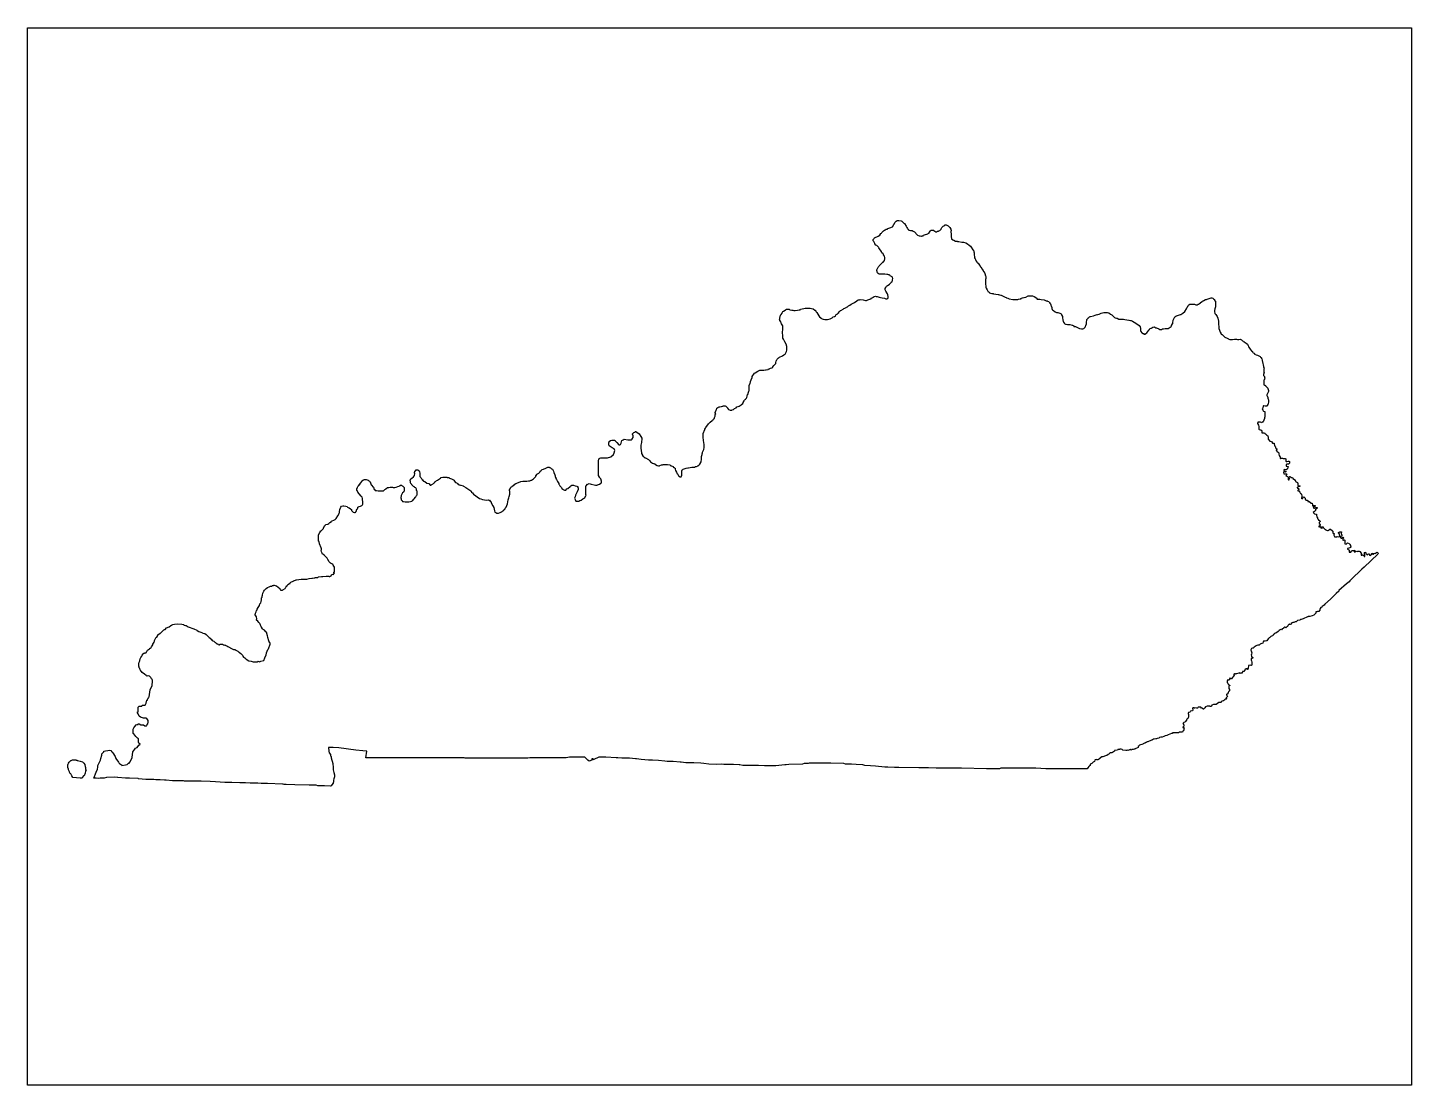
# Model space of a CAD drawing. Extents: x 0.1 to 10.9, y 0.1 to 8.4.
import ezdxf

# ---------------------------------------------------------------- set-up
doc = ezdxf.new("R2010")
doc.units = 0
doc.header["$MEASUREMENT"] = 0
doc.layers.add('STATE', color=7, linetype='CONTINUOUS')

# ---------------------------------------------------------------- blocks, each defined once
blk = doc.blocks.new('BLOCK_2')
at = {"layer": 'STATE'}
blk.add_lwpolyline([(0.093, 0.099), (0.093, 8.373), (10.92, 8.373), (10.92, 0.099), (0.093, 0.099)], dxfattribs=at)
at = {"layer": 'STATE', "color": 2}
for points in [[(5.42, 5.273), (5.427, 5.28), (5.433, 5.286), (5.45, 5.3), (5.453, 5.303), (5.457, 5.306), (5.463, 5.316), (5.467, 5.316), (5.467, 5.32), (5.467, 5.323), (5.473, 5.333), (5.473, 5.343), (5.473, 5.346), (5.477, 5.353), (5.473, 5.36), (5.473, 5.363), (5.48, 5.38), (5.483, 5.386), (5.487, 5.396), (5.493, 5.403), (5.503, 5.406), (5.51, 5.406), (5.523, 5.41), (5.53, 5.413), (5.533, 5.413), (5.537, 5.416), (5.55, 5.416), (5.557, 5.413), (5.56, 5.41), (5.57, 5.4), (5.57, 5.396), (5.577, 5.386), (5.59, 5.38), (5.6, 5.38), (5.603, 5.38), (5.607, 5.383), (5.617, 5.386), (5.623, 5.393), (5.637, 5.4), (5.643, 5.406), (5.653, 5.41), (5.66, 5.413), (5.677, 5.423), (5.68, 5.426), (5.69, 5.433), (5.69, 5.436), (5.693, 5.436), (5.693, 5.44), (5.7, 5.453), (5.703, 5.46), (5.71, 5.466), (5.713, 5.466), (5.713, 5.47), (5.717, 5.476), (5.72, 5.48), (5.723, 5.49), (5.727, 5.503), (5.73, 5.506), (5.73, 5.513), (5.737, 5.53), (5.74, 5.536), (5.74, 5.543), (5.74, 5.546), (5.74, 5.563), (5.74, 5.57), (5.74, 5.573), (5.747, 5.593), (5.747, 5.596), (5.75, 5.6), (5.75, 5.606), (5.76, 5.63), (5.763, 5.63), (5.763, 5.636), (5.763, 5.64), (5.763, 5.643), (5.78, 5.67), (5.787, 5.673), (5.807, 5.686), (5.823, 5.693), (5.84, 5.693), (5.853, 5.693), (5.867, 5.696), (5.873, 5.696), (5.887, 5.7), (5.89, 5.703), (5.893, 5.703), (5.897, 5.703), (5.9, 5.706), (5.907, 5.71), (5.917, 5.713), (5.923, 5.716), (5.923, 5.72), (5.933, 5.73), (5.947, 5.746), (5.947, 5.75), (5.947, 5.753), (5.95, 5.763), (5.95, 5.766), (5.953, 5.77), (5.957, 5.78), (5.96, 5.783), (5.963, 5.786), (5.967, 5.79), (5.97, 5.79), (5.973, 5.793), (5.977, 5.796), (6, 5.806), (6.01, 5.813), (6.02, 5.82), (6.023, 5.823), (6.03, 5.84), (6.033, 5.85), (6.033, 5.866), (6.033, 5.876), (6.033, 5.88), (6.027, 5.896), (6.017, 5.916), (6.01, 5.93), (6.007, 5.936), (6.003, 5.943), (6.003, 5.95), (6.003, 5.956), (6, 5.993), (6.003, 6.01), (6.003, 6.016), (6.003, 6.023), (6.003, 6.04), (5.993, 6.056), (5.983, 6.076), (5.98, 6.076), (5.98, 6.083), (5.977, 6.09), (5.98, 6.096), (5.98, 6.1), (5.983, 6.123), (5.99, 6.13), (5.997, 6.14), (5.997, 6.143), (6.003, 6.153), (6.007, 6.156), (6.02, 6.163), (6.023, 6.166), (6.03, 6.17), (6.04, 6.17), (6.05, 6.17), (6.053, 6.17), (6.057, 6.166), (6.06, 6.166), (6.073, 6.163), (6.08, 6.163), (6.087, 6.16), (6.09, 6.16), (6.093, 6.16), (6.097, 6.16), (6.1, 6.16), (6.117, 6.163), (6.13, 6.166), (6.137, 6.166), (6.14, 6.17), (6.143, 6.17), (6.177, 6.18), (6.19, 6.18), (6.2, 6.18), (6.217, 6.18), (6.227, 6.176), (6.24, 6.173), (6.253, 6.163), (6.257, 6.163), (6.26, 6.153), (6.267, 6.146), (6.283, 6.12), (6.29, 6.11), (6.3, 6.103), (6.3, 6.1), (6.31, 6.096), (6.317, 6.093), (6.33, 6.09), (6.333, 6.09), (6.343, 6.09), (6.347, 6.09), (6.353, 6.09), (6.373, 6.096), (6.387, 6.103), (6.397, 6.11), (6.407, 6.113), (6.413, 6.12), (6.42, 6.13), (6.427, 6.133), (6.43, 6.136), (6.44, 6.146), (6.443, 6.153), (6.447, 6.156), (6.453, 6.16), (6.457, 6.16), (6.473, 6.17), (6.48, 6.176), (6.487, 6.18), (6.497, 6.183), (6.5, 6.186), (6.507, 6.19), (6.517, 6.196), (6.527, 6.203), (6.537, 6.21), (6.547, 6.216), (6.563, 6.223), (6.58, 6.236), (6.583, 6.24), (6.587, 6.24), (6.59, 6.243), (6.593, 6.243), (6.597, 6.243), (6.603, 6.243), (6.607, 6.246), (6.63, 6.243), (6.65, 6.24), (6.657, 6.24), (6.667, 6.243), (6.69, 6.253), (6.693, 6.253), (6.693, 6.256), (6.7, 6.26), (6.707, 6.263), (6.71, 6.266), (6.717, 6.27), (6.72, 6.27), (6.727, 6.273), (6.733, 6.27), (6.74, 6.27), (6.757, 6.266), (6.767, 6.263), (6.78, 6.26), (6.797, 6.256), (6.807, 6.253), (6.813, 6.253), (6.817, 6.253), (6.823, 6.256), (6.827, 6.256), (6.827, 6.26), (6.827, 6.263), (6.827, 6.266), (6.827, 6.27), (6.823, 6.283), (6.82, 6.29), (6.807, 6.313), (6.803, 6.323), (6.803, 6.333), (6.807, 6.34), (6.81, 6.346), (6.813, 6.35), (6.82, 6.356), (6.823, 6.356), (6.827, 6.36), (6.837, 6.366), (6.85, 6.38), (6.853, 6.383), (6.853, 6.386), (6.857, 6.386), (6.857, 6.39), (6.86, 6.396), (6.86, 6.4), (6.863, 6.41), (6.86, 6.416), (6.86, 6.42), (6.857, 6.423), (6.843, 6.433), (6.84, 6.436), (6.833, 6.44), (6.83, 6.44), (6.823, 6.443), (6.817, 6.443), (6.8, 6.446), (6.763, 6.446), (6.76, 6.446), (6.757, 6.446), (6.753, 6.446), (6.75, 6.45), (6.747, 6.45), (6.743, 6.456), (6.74, 6.463), (6.74, 6.466), (6.737, 6.473), (6.737, 6.476), (6.737, 6.48), (6.74, 6.483), (6.747, 6.5), (6.753, 6.506), (6.757, 6.51), (6.767, 6.52), (6.77, 6.523), (6.777, 6.53), (6.783, 6.536), (6.787, 6.54), (6.793, 6.546), (6.797, 6.55), (6.797, 6.553), (6.8, 6.566), (6.8, 6.573), (6.8, 6.576), (6.797, 6.586), (6.79, 6.596), (6.79, 6.6), (6.787, 6.603), (6.777, 6.613), (6.773, 6.62), (6.773, 6.623), (6.763, 6.636), (6.753, 6.65), (6.75, 6.656), (6.747, 6.66), (6.737, 6.67), (6.73, 6.673), (6.723, 6.683), (6.723, 6.686), (6.72, 6.69), (6.713, 6.7), (6.71, 6.706), (6.71, 6.71), (6.71, 6.713), (6.71, 6.716), (6.717, 6.723), (6.72, 6.73), (6.747, 6.743), (6.76, 6.75), (6.77, 6.763), (6.773, 6.766), (6.777, 6.77), (6.78, 6.773), (6.787, 6.78), (6.79, 6.783), (6.797, 6.79), (6.803, 6.793), (6.81, 6.796), (6.82, 6.796), (6.82, 6.8), (6.823, 6.803), (6.847, 6.81), (6.853, 6.813), (6.86, 6.816), (6.88, 6.853), (6.89, 6.86), (6.897, 6.866), (6.9, 6.866), (6.91, 6.866), (6.927, 6.863), (6.933, 6.86), (6.937, 6.856), (6.943, 6.85), (6.95, 6.843), (6.953, 6.84), (6.967, 6.82), (6.973, 6.81), (6.977, 6.803), (6.98, 6.796), (6.983, 6.796), (6.983, 6.793), (6.99, 6.79), (7, 6.786), (7.013, 6.786), (7.023, 6.78), (7.033, 6.776), (7.053, 6.753), (7.057, 6.75), (7.07, 6.746), (7.073, 6.746), (7.077, 6.746), (7.087, 6.743), (7.09, 6.743), (7.09, 6.746), (7.093, 6.746), (7.097, 6.746), (7.1, 6.746), (7.103, 6.75), (7.11, 6.753), (7.137, 6.76), (7.14, 6.763), (7.147, 6.766), (7.147, 6.77), (7.157, 6.783), (7.16, 6.786), (7.163, 6.79), (7.173, 6.79), (7.177, 6.79), (7.18, 6.79), (7.183, 6.786), (7.2, 6.776), (7.203, 6.776), (7.207, 6.776), (7.21, 6.78), (7.22, 6.78), (7.223, 6.783), (7.23, 6.786), (7.233, 6.79), (7.237, 6.793), (7.24, 6.796), (7.24, 6.8), (7.247, 6.81), (7.25, 6.813), (7.257, 6.82), (7.263, 6.823), (7.27, 6.826), (7.27, 6.83), (7.28, 6.83), (7.29, 6.826), (7.297, 6.823), (7.303, 6.816), (7.31, 6.81), (7.317, 6.796), (7.32, 6.783), (7.317, 6.78), (7.317, 6.77), (7.32, 6.766), (7.32, 6.756), (7.32, 6.746), (7.32, 6.736), (7.323, 6.723), (7.323, 6.72), (7.327, 6.72), (7.327, 6.716), (7.33, 6.713), (7.333, 6.713), (7.337, 6.71), (7.34, 6.71), (7.353, 6.703), (7.36, 6.703), (7.363, 6.703), (7.367, 6.703), (7.37, 6.7), (7.38, 6.7), (7.403, 6.696), (7.413, 6.696), (7.417, 6.696), (7.433, 6.69), (7.447, 6.683), (7.46, 6.673), (7.47, 6.663), (7.477, 6.656), (7.49, 6.636), (7.493, 6.633), (7.497, 6.62), (7.5, 6.613), (7.5, 6.61), (7.5, 6.603), (7.5, 6.6), (7.5, 6.596), (7.503, 6.58), (7.503, 6.573), (7.507, 6.566), (7.51, 6.56), (7.513, 6.553), (7.513, 6.55), (7.517, 6.546), (7.52, 6.54), (7.523, 6.536), (7.523, 6.533), (7.53, 6.53), (7.54, 6.516), (7.547, 6.51), (7.547, 6.506), (7.55, 6.503), (7.553, 6.5), (7.56, 6.486), (7.57, 6.473), (7.573, 6.466), (7.577, 6.463), (7.583, 6.45), (7.587, 6.433), (7.59, 6.426), (7.59, 6.416), (7.59, 6.413), (7.59, 6.41), (7.587, 6.403), (7.587, 6.39), (7.587, 6.386), (7.587, 6.383), (7.587, 6.373), (7.587, 6.37), (7.587, 6.363), (7.59, 6.353), (7.59, 6.346), (7.59, 6.343), (7.593, 6.336), (7.6, 6.323), (7.603, 6.316), (7.607, 6.313), (7.607, 6.31), (7.617, 6.303), (7.62, 6.3), (7.627, 6.296), (7.637, 6.293), (7.647, 6.293), (7.65, 6.29), (7.687, 6.286), (7.69, 6.286), (7.697, 6.283), (7.707, 6.28), (7.71, 6.28), (7.72, 6.276), (7.743, 6.266), (7.75, 6.263), (7.753, 6.26), (7.763, 6.256), (7.773, 6.253), (7.803, 6.246), (7.813, 6.246), (7.827, 6.246), (7.83, 6.246), (7.84, 6.246), (7.847, 6.25), (7.86, 6.253), (7.867, 6.253), (7.867, 6.256), (7.87, 6.256), (7.877, 6.26), (7.887, 6.263), (7.89, 6.263), (7.903, 6.266), (7.923, 6.276), (7.94, 6.276), (7.947, 6.276), (7.95, 6.276), (7.957, 6.276), (7.97, 6.27), (7.99, 6.256), (7.99, 6.253), (7.993, 6.25), (8, 6.25), (8.007, 6.25), (8.013, 6.25), (8.023, 6.246), (8.047, 6.243), (8.063, 6.236), (8.067, 6.236), (8.07, 6.236), (8.073, 6.233), (8.083, 6.23), (8.09, 6.22), (8.093, 6.22), (8.093, 6.216), (8.097, 6.213), (8.1, 6.206), (8.1, 6.203), (8.103, 6.196), (8.107, 6.183), (8.107, 6.18), (8.107, 6.176), (8.107, 6.173), (8.107, 6.17), (8.11, 6.17), (8.113, 6.166), (8.113, 6.163), (8.117, 6.16), (8.12, 6.16), (8.133, 6.15), (8.143, 6.146), (8.153, 6.146), (8.163, 6.143), (8.177, 6.136), (8.18, 6.133), (8.183, 6.126), (8.19, 6.113), (8.19, 6.11), (8.19, 6.106), (8.193, 6.086), (8.197, 6.08), (8.197, 6.073), (8.2, 6.07), (8.2, 6.066), (8.2, 6.063), (8.203, 6.063), (8.207, 6.06), (8.21, 6.056), (8.213, 6.053), (8.22, 6.053), (8.23, 6.05), (8.233, 6.05), (8.247, 6.05), (8.267, 6.046), (8.27, 6.046), (8.273, 6.043), (8.28, 6.04), (8.28, 6.036), (8.287, 6.036), (8.29, 6.036), (8.293, 6.036), (8.317, 6.023), (8.323, 6.02), (8.327, 6.02), (8.34, 6.016), (8.347, 6.016), (8.35, 6.016), (8.357, 6.02), (8.36, 6.023), (8.363, 6.026), (8.367, 6.03), (8.367, 6.033), (8.37, 6.033), (8.373, 6.043), (8.377, 6.056), (8.377, 6.06), (8.377, 6.07), (8.38, 6.086), (8.38, 6.09), (8.383, 6.093), (8.393, 6.103), (8.393, 6.106), (8.397, 6.106), (8.4, 6.11), (8.403, 6.11), (8.407, 6.113), (8.41, 6.113), (8.433, 6.12), (8.46, 6.13), (8.46, 6.126), (8.467, 6.13), (8.477, 6.133), (8.493, 6.14), (8.513, 6.146), (8.53, 6.146), (8.543, 6.146), (8.553, 6.143), (8.567, 6.133), (8.577, 6.126), (8.59, 6.113), (8.597, 6.106), (8.603, 6.103), (8.613, 6.1), (8.617, 6.1), (8.63, 6.093), (8.64, 6.093), (8.643, 6.093), (8.667, 6.093), (8.677, 6.09), (8.71, 6.086), (8.713, 6.086), (8.723, 6.083), (8.727, 6.083), (8.733, 6.08), (8.737, 6.076), (8.75, 6.07), (8.773, 6.056), (8.79, 6.043), (8.797, 6.033), (8.8, 6.02), (8.8, 6.006), (8.8, 6), (8.803, 6), (8.803, 5.996), (8.81, 5.986), (8.813, 5.986), (8.813, 5.983), (8.817, 5.983), (8.82, 5.98), (8.823, 5.98), (8.827, 5.98), (8.827, 5.976), (8.833, 5.976), (8.837, 5.976), (8.84, 5.976), (8.84, 5.98), (8.843, 5.98), (8.85, 5.986), (8.867, 6.006), (8.87, 6.013), (8.873, 6.02), (8.877, 6.02), (8.883, 6.023), (8.887, 6.023), (8.89, 6.026), (8.897, 6.03), (8.907, 6.033), (8.913, 6.03), (8.92, 6.026), (8.927, 6.026), (8.943, 6.016), (8.953, 6.013), (8.957, 6.013), (8.96, 6.013), (8.967, 6.013), (8.97, 6.016), (8.973, 6.016), (8.98, 6.016), (8.993, 6.02), (9.003, 6.02), (9.013, 6.02), (9.017, 6.02), (9.033, 6.03), (9.04, 6.036), (9.043, 6.04), (9.043, 6.043), (9.05, 6.056), (9.053, 6.06), (9.053, 6.063), (9.053, 6.066), (9.057, 6.083), (9.057, 6.086), (9.063, 6.1), (9.07, 6.11), (9.077, 6.116), (9.083, 6.12), (9.107, 6.126), (9.113, 6.13), (9.117, 6.13), (9.133, 6.14), (9.147, 6.153), (9.16, 6.173), (9.167, 6.186), (9.17, 6.193), (9.173, 6.2), (9.177, 6.203), (9.18, 6.206), (9.187, 6.21), (9.197, 6.21), (9.2, 6.21), (9.213, 6.21), (9.217, 6.21), (9.22, 6.21), (9.223, 6.21), (9.233, 6.206), (9.237, 6.206), (9.243, 6.206), (9.253, 6.21), (9.257, 6.21), (9.263, 6.216), (9.27, 6.22), (9.27, 6.223), (9.283, 6.23), (9.287, 6.233), (9.29, 6.236), (9.293, 6.236), (9.297, 6.24), (9.31, 6.246), (9.317, 6.246), (9.323, 6.25), (9.353, 6.26), (9.36, 6.26), (9.367, 6.256), (9.373, 6.253), (9.38, 6.246), (9.38, 6.243), (9.383, 6.236), (9.387, 6.233), (9.387, 6.23), (9.387, 6.216), (9.387, 6.213), (9.387, 6.203), (9.387, 6.196), (9.387, 6.19), (9.383, 6.173), (9.38, 6.16), (9.38, 6.15), (9.383, 6.14), (9.383, 6.136), (9.39, 6.13), (9.4, 6.113), (9.407, 6.1), (9.41, 6.076), (9.41, 6.07), (9.41, 6.053), (9.413, 6.033), (9.413, 6.03), (9.413, 6.026), (9.413, 6.023), (9.413, 6.02), (9.42, 6.006), (9.423, 5.99), (9.43, 5.983), (9.43, 5.98), (9.433, 5.976), (9.437, 5.976), (9.437, 5.973), (9.44, 5.973), (9.443, 5.97), (9.45, 5.963), (9.46, 5.953), (9.467, 5.95), (9.473, 5.946), (9.48, 5.943), (9.49, 5.94), (9.493, 5.936), (9.5, 5.933), (9.503, 5.933), (9.51, 5.933), (9.513, 5.933), (9.517, 5.933), (9.52, 5.933), (9.537, 5.936), (9.553, 5.936), (9.56, 5.933), (9.563, 5.933), (9.57, 5.933), (9.58, 5.936), (9.587, 5.933), (9.59, 5.93), (9.597, 5.926), (9.6, 5.923), (9.603, 5.92), (9.607, 5.92), (9.61, 5.916), (9.613, 5.916), (9.62, 5.91), (9.627, 5.906), (9.637, 5.896), (9.64, 5.893), (9.64, 5.89), (9.643, 5.886), (9.647, 5.876), (9.657, 5.863), (9.657, 5.86), (9.67, 5.846), (9.677, 5.84), (9.677, 5.836), (9.68, 5.833), (9.683, 5.83), (9.69, 5.826), (9.69, 5.823), (9.693, 5.823), (9.693, 5.82), (9.707, 5.813), (9.717, 5.81), (9.727, 5.806), (9.733, 5.803), (9.737, 5.8), (9.74, 5.796), (9.743, 5.796), (9.743, 5.793), (9.747, 5.79), (9.747, 5.786), (9.75, 5.783), (9.753, 5.773), (9.753, 5.77), (9.757, 5.746), (9.76, 5.736), (9.763, 5.723), (9.763, 5.72), (9.763, 5.716), (9.77, 5.71), (9.767, 5.703), (9.767, 5.693), (9.767, 5.69), (9.767, 5.683), (9.767, 5.676), (9.77, 5.676), (9.767, 5.673), (9.767, 5.666), (9.763, 5.663), (9.763, 5.66), (9.763, 5.656), (9.763, 5.653), (9.77, 5.643), (9.77, 5.64), (9.773, 5.63), (9.77, 5.626), (9.77, 5.62), (9.767, 5.616), (9.767, 5.613), (9.767, 5.603), (9.767, 5.6), (9.767, 5.586), (9.767, 5.58), (9.77, 5.576), (9.777, 5.576), (9.777, 5.573), (9.78, 5.573), (9.78, 5.57), (9.787, 5.563), (9.797, 5.553), (9.797, 5.55), (9.803, 5.536), (9.803, 5.533), (9.803, 5.53), (9.803, 5.526), (9.797, 5.516), (9.793, 5.506), (9.79, 5.5), (9.79, 5.496), (9.793, 5.493), (9.797, 5.48), (9.797, 5.476), (9.8, 5.466), (9.803, 5.463), (9.803, 5.446), (9.8, 5.43), (9.797, 5.426), (9.797, 5.42), (9.793, 5.42), (9.793, 5.416), (9.79, 5.413), (9.777, 5.413), (9.767, 5.416), (9.763, 5.416), (9.76, 5.413), (9.757, 5.396), (9.753, 5.393), (9.757, 5.38), (9.76, 5.376), (9.763, 5.373), (9.773, 5.37), (9.773, 5.366), (9.773, 5.34), (9.773, 5.336), (9.773, 5.333), (9.773, 5.33), (9.773, 5.326), (9.77, 5.323), (9.77, 5.316), (9.76, 5.29), (9.757, 5.286), (9.753, 5.286), (9.75, 5.283), (9.74, 5.286), (9.723, 5.286), (9.72, 5.286), (9.72, 5.283), (9.717, 5.283), (9.717, 5.276), (9.723, 5.263), (9.727, 5.253), (9.727, 5.239), (9.727, 5.233), (9.73, 5.229), (9.737, 5.226), (9.743, 5.226), (9.747, 5.223), (9.75, 5.223), (9.75, 5.219), (9.75, 5.209), (9.75, 5.206), (9.75, 5.203), (9.753, 5.203), (9.757, 5.203), (9.76, 5.203), (9.763, 5.203), (9.77, 5.203), (9.773, 5.199), (9.777, 5.199), (9.777, 5.196), (9.78, 5.196), (9.787, 5.189), (9.787, 5.186), (9.79, 5.186), (9.793, 5.183), (9.797, 5.179), (9.8, 5.166), (9.8, 5.159), (9.8, 5.153), (9.813, 5.139), (9.827, 5.136), (9.833, 5.123), (9.843, 5.123), (9.847, 5.123), (9.847, 5.119), (9.847, 5.116), (9.85, 5.109), (9.85, 5.106), (9.853, 5.099), (9.857, 5.093), (9.857, 5.089), (9.86, 5.083), (9.867, 5.079), (9.867, 5.076), (9.863, 5.069), (9.863, 5.066), (9.867, 5.063), (9.87, 5.056), (9.877, 5.053), (9.88, 5.049), (9.883, 5.046), (9.883, 5.036), (9.887, 5.026), (9.89, 5.019), (9.893, 5.016), (9.893, 5.013), (9.893, 5.009), (9.893, 5.006), (9.897, 5.003), (9.9, 5.003), (9.903, 5.006), (9.907, 5.006), (9.913, 5.006), (9.917, 5.003), (9.93, 5.003), (9.933, 5.003), (9.937, 4.999), (9.937, 4.986), (9.937, 4.983), (9.94, 4.979), (9.943, 4.979), (9.947, 4.979), (9.957, 4.983), (9.96, 4.983), (9.963, 4.983), (9.963, 4.979), (9.967, 4.979), (9.967, 4.973), (9.967, 4.966), (9.96, 4.959), (9.947, 4.959), (9.94, 4.956), (9.94, 4.946), (9.94, 4.943), (9.947, 4.943), (9.957, 4.939), (9.957, 4.936), (9.953, 4.929), (9.947, 4.919), (9.94, 4.913), (9.937, 4.913), (9.927, 4.916), (9.923, 4.913), (9.923, 4.909), (9.927, 4.906), (9.93, 4.906), (9.93, 4.903), (9.937, 4.903), (9.937, 4.899), (9.933, 4.896), (9.923, 4.899), (9.92, 4.896), (9.92, 4.893), (9.923, 4.883), (9.927, 4.883), (9.943, 4.883), (9.947, 4.879), (9.94, 4.869)], [(0.95, 2.742), (0.963, 2.759), (0.973, 2.769), (0.96, 2.779), (0.957, 2.779), (0.96, 2.782), (0.96, 2.789), (0.96, 2.802), (0.96, 2.806), (0.96, 2.809), (0.953, 2.816), (0.94, 2.829), (0.923, 2.849), (0.92, 2.852), (0.92, 2.856), (0.92, 2.859), (0.92, 2.862), (0.92, 2.869), (0.92, 2.872), (0.92, 2.886), (0.923, 2.896), (0.933, 2.906), (0.943, 2.919), (0.95, 2.922), (0.957, 2.922), (0.957, 2.926), (0.963, 2.926), (0.967, 2.926), (0.98, 2.919), (0.987, 2.919), (0.99, 2.919), (1, 2.919), (1.01, 2.912), (1.017, 2.912), (1.023, 2.912), (1.027, 2.916), (1.033, 2.926), (1.037, 2.939), (1.037, 2.946), (1.037, 2.952), (1.03, 2.962), (1.027, 2.969), (1.02, 2.972), (1.013, 2.972), (1, 2.972), (0.983, 2.976), (0.977, 2.979), (0.967, 2.986), (0.963, 2.992), (0.957, 3.006), (0.953, 3.012), (0.953, 3.016), (0.953, 3.022), (0.957, 3.022), (0.957, 3.049), (0.957, 3.052), (0.957, 3.056), (0.963, 3.062), (0.967, 3.066), (0.973, 3.066), (0.983, 3.066), (0.987, 3.066), (0.99, 3.072), (1, 3.072), (1.013, 3.072), (1.02, 3.089), (1.027, 3.112), (1.03, 3.112), (1.03, 3.116), (1.03, 3.119), (1.037, 3.126), (1.04, 3.133), (1.043, 3.139), (1.053, 3.193), (1.067, 3.226), (1.067, 3.233), (1.07, 3.256), (1.07, 3.263), (1.07, 3.266), (1.07, 3.269), (1.067, 3.273), (1.067, 3.276), (1.063, 3.279), (1.057, 3.289), (1.05, 3.296), (1.047, 3.299), (1.037, 3.303), (1.033, 3.303), (1.027, 3.299), (1.02, 3.306), (1.007, 3.316), (0.99, 3.329), (0.983, 3.336), (0.98, 3.339), (0.977, 3.346), (0.973, 3.349), (0.97, 3.359), (0.967, 3.366), (0.967, 3.369), (0.967, 3.376), (0.963, 3.376), (0.963, 3.396), (0.967, 3.409), (0.97, 3.419), (0.97, 3.423), (0.973, 3.436), (0.98, 3.446), (0.987, 3.456), (0.99, 3.463), (1.003, 3.479), (1.007, 3.479), (1.007, 3.483), (1.01, 3.483), (1.017, 3.483), (1.023, 3.486), (1.023, 3.489), (1.027, 3.493), (1.03, 3.503), (1.047, 3.513), (1.05, 3.516), (1.05, 3.519), (1.053, 3.519), (1.06, 3.523), (1.063, 3.529), (1.073, 3.546), (1.073, 3.549), (1.083, 3.566), (1.083, 3.569), (1.087, 3.573), (1.087, 3.579), (1.09, 3.589), (1.1, 3.606), (1.103, 3.606), (1.113, 3.619), (1.113, 3.623), (1.13, 3.636), (1.133, 3.636), (1.14, 3.643), (1.16, 3.663), (1.163, 3.666), (1.17, 3.666), (1.18, 3.679), (1.2, 3.686), (1.213, 3.696), (1.21, 3.693), (1.22, 3.699), (1.23, 3.703), (1.243, 3.706), (1.267, 3.709), (1.3, 3.706), (1.31, 3.703), (1.313, 3.703), (1.317, 3.699), (1.327, 3.696), (1.333, 3.696), (1.35, 3.686), (1.393, 3.669), (1.417, 3.659), (1.42, 3.656), (1.433, 3.649), (1.44, 3.646), (1.447, 3.643), (1.46, 3.639), (1.463, 3.636), (1.48, 3.633), (1.49, 3.626), (1.503, 3.613), (1.513, 3.603), (1.52, 3.596), (1.53, 3.586), (1.533, 3.586), (1.537, 3.579), (1.543, 3.576), (1.55, 3.573), (1.557, 3.566), (1.56, 3.563), (1.563, 3.563), (1.567, 3.559), (1.57, 3.556), (1.573, 3.556), (1.573, 3.553), (1.577, 3.553), (1.58, 3.553), (1.58, 3.549), (1.583, 3.549), (1.587, 3.549), (1.59, 3.546), (1.593, 3.546), (1.6, 3.549), (1.617, 3.549), (1.623, 3.546), (1.627, 3.546), (1.637, 3.543), (1.64, 3.543), (1.643, 3.539), (1.65, 3.536), (1.653, 3.536), (1.66, 3.533), (1.693, 3.513), (1.703, 3.509), (1.707, 3.509), (1.71, 3.509), (1.717, 3.509), (1.717, 3.506), (1.723, 3.503), (1.737, 3.496), (1.74, 3.493), (1.743, 3.493), (1.743, 3.489), (1.747, 3.486), (1.75, 3.486), (1.76, 3.476), (1.767, 3.473), (1.773, 3.463), (1.777, 3.456), (1.783, 3.449), (1.787, 3.446), (1.79, 3.443), (1.793, 3.443), (1.797, 3.439), (1.803, 3.433), (1.823, 3.419), (1.843, 3.416), (1.857, 3.413), (1.86, 3.413), (1.867, 3.413), (1.88, 3.413), (1.89, 3.413), (1.897, 3.416), (1.907, 3.413), (1.917, 3.416), (1.94, 3.423), (1.95, 3.443), (1.96, 3.466), (1.963, 3.479), (1.963, 3.483), (1.973, 3.509), (1.977, 3.513), (1.99, 3.549), (1.99, 3.553), (1.99, 3.556), (1.987, 3.563), (1.983, 3.566), (1.983, 3.569), (1.98, 3.576), (1.973, 3.603), (1.973, 3.606), (1.97, 3.616), (1.963, 3.643), (1.957, 3.646), (1.947, 3.659), (1.937, 3.666), (1.93, 3.669), (1.923, 3.683), (1.92, 3.686), (1.913, 3.706), (1.91, 3.713), (1.903, 3.719), (1.893, 3.729), (1.883, 3.739), (1.883, 3.743), (1.887, 3.749), (1.883, 3.763), (1.873, 3.779), (1.877, 3.793), (1.88, 3.803), (1.883, 3.813), (1.89, 3.819), (1.89, 3.823), (1.897, 3.836), (1.907, 3.853), (1.91, 3.866), (1.917, 3.873), (1.92, 3.883), (1.923, 3.896), (1.923, 3.913), (1.927, 3.919), (1.927, 3.926), (1.93, 3.933), (1.933, 3.949), (1.94, 3.966), (1.947, 3.973), (1.96, 3.986), (1.97, 3.993), (1.983, 3.999), (1.993, 4.003), (2, 4.003), (2.01, 4.009), (2.017, 4.009), (2.017, 4.013), (2.02, 4.013), (2.023, 4.013), (2.03, 4.009), (2.04, 4.006), (2.053, 3.996), (2.067, 3.986), (2.07, 3.976), (2.073, 3.973), (2.083, 3.973), (2.087, 3.973), (2.087, 3.976), (2.09, 3.976), (2.107, 3.986), (2.113, 3.996), (2.117, 3.999), (2.12, 4.006), (2.123, 4.006), (2.127, 4.013), (2.13, 4.016), (2.143, 4.026), (2.147, 4.026), (2.147, 4.029), (2.15, 4.033), (2.153, 4.036), (2.17, 4.043), (2.173, 4.046), (2.177, 4.046), (2.193, 4.053), (2.197, 4.053), (2.233, 4.059), (2.257, 4.059), (2.273, 4.059), (2.277, 4.059), (2.297, 4.063), (2.317, 4.066), (2.323, 4.066), (2.34, 4.069), (2.343, 4.073), (2.36, 4.073), (2.363, 4.073), (2.37, 4.076), (2.393, 4.079), (2.397, 4.079), (2.403, 4.079), (2.43, 4.083), (2.447, 4.083), (2.453, 4.083), (2.453, 4.079), (2.457, 4.079), (2.463, 4.083), (2.467, 4.086), (2.47, 4.093), (2.48, 4.099), (2.483, 4.096), (2.49, 4.099), (2.49, 4.103), (2.493, 4.106), (2.493, 4.109), (2.49, 4.109), (2.49, 4.113), (2.493, 4.119), (2.493, 4.136), (2.493, 4.139), (2.493, 4.149), (2.493, 4.153), (2.483, 4.169), (2.48, 4.176), (2.473, 4.179), (2.463, 4.183), (2.463, 4.186), (2.46, 4.186), (2.453, 4.193), (2.443, 4.213), (2.437, 4.223), (2.427, 4.233), (2.417, 4.243), (2.403, 4.253), (2.4, 4.253), (2.397, 4.263), (2.393, 4.273), (2.39, 4.283), (2.393, 4.289), (2.393, 4.296), (2.39, 4.303), (2.377, 4.336), (2.373, 4.353), (2.37, 4.356), (2.37, 4.366), (2.37, 4.379), (2.37, 4.389), (2.37, 4.393), (2.37, 4.396), (2.37, 4.399), (2.37, 4.403), (2.37, 4.406), (2.38, 4.423), (2.387, 4.436), (2.39, 4.436), (2.4, 4.446), (2.403, 4.449), (2.407, 4.456), (2.407, 4.459), (2.41, 4.463), (2.417, 4.476), (2.42, 4.479), (2.423, 4.483), (2.427, 4.486), (2.443, 4.489), (2.45, 4.493), (2.457, 4.503), (2.47, 4.509), (2.47, 4.513), (2.477, 4.516), (2.49, 4.519), (2.5, 4.526), (2.507, 4.533), (2.52, 4.553), (2.53, 4.573), (2.53, 4.576), (2.533, 4.579), (2.533, 4.583), (2.533, 4.586), (2.533, 4.589), (2.537, 4.603), (2.54, 4.616), (2.543, 4.623), (2.55, 4.629), (2.56, 4.633), (2.567, 4.633), (2.583, 4.629), (2.593, 4.626), (2.597, 4.623), (2.6, 4.619), (2.607, 4.616), (2.61, 4.616), (2.62, 4.609), (2.627, 4.603), (2.627, 4.596), (2.63, 4.593), (2.64, 4.583), (2.65, 4.579), (2.657, 4.579), (2.66, 4.583), (2.66, 4.586), (2.663, 4.589), (2.67, 4.606), (2.673, 4.609), (2.677, 4.613), (2.677, 4.619), (2.677, 4.623), (2.68, 4.623), (2.683, 4.626), (2.687, 4.626), (2.697, 4.629), (2.707, 4.636), (2.713, 4.639), (2.717, 4.646), (2.717, 4.653), (2.717, 4.656), (2.713, 4.689), (2.71, 4.699), (2.703, 4.709), (2.687, 4.726), (2.677, 4.739), (2.673, 4.746), (2.673, 4.749), (2.67, 4.753), (2.67, 4.756), (2.67, 4.759), (2.67, 4.763), (2.67, 4.766), (2.67, 4.769), (2.673, 4.773), (2.673, 4.779), (2.677, 4.783), (2.683, 4.789), (2.687, 4.796), (2.69, 4.796), (2.697, 4.809), (2.7, 4.813), (2.717, 4.833), (2.72, 4.833), (2.72, 4.836), (2.73, 4.839), (2.733, 4.839), (2.737, 4.839), (2.743, 4.839), (2.75, 4.836), (2.757, 4.833), (2.763, 4.829), (2.767, 4.826), (2.77, 4.819), (2.773, 4.819), (2.777, 4.813), (2.78, 4.796), (2.783, 4.793), (2.797, 4.779), (2.8, 4.779), (2.803, 4.773), (2.803, 4.763), (2.807, 4.759), (2.813, 4.753), (2.817, 4.753), (2.823, 4.753), (2.837, 4.749), (2.84, 4.749), (2.847, 4.749), (2.863, 4.749), (2.87, 4.749), (2.877, 4.749), (2.88, 4.753), (2.887, 4.759), (2.893, 4.763), (2.897, 4.766), (2.91, 4.776), (2.917, 4.776), (2.92, 4.776), (2.93, 4.779), (2.94, 4.779), (2.947, 4.779), (2.953, 4.776), (2.96, 4.776), (2.963, 4.776), (2.967, 4.776), (2.977, 4.779), (2.99, 4.783), (3.007, 4.789), (3.007, 4.793), (3.01, 4.793), (3.013, 4.793), (3.017, 4.793), (3.02, 4.793), (3.023, 4.789), (3.03, 4.786), (3.037, 4.779), (3.04, 4.776), (3.04, 4.763), (3.04, 4.756), (3.04, 4.749), (3.037, 4.743), (3.033, 4.739), (3.027, 4.733), (3.023, 4.729), (3.017, 4.713), (3.013, 4.696), (3.017, 4.686), (3.017, 4.679), (3.02, 4.673), (3.023, 4.673), (3.023, 4.669), (3.027, 4.669), (3.027, 4.666), (3.03, 4.666), (3.033, 4.666), (3.047, 4.663), (3.05, 4.663), (3.057, 4.663), (3.06, 4.663), (3.063, 4.663), (3.073, 4.663), (3.077, 4.663), (3.09, 4.666), (3.1, 4.669), (3.103, 4.673), (3.107, 4.673), (3.113, 4.683), (3.117, 4.686), (3.127, 4.699), (3.13, 4.703), (3.137, 4.713), (3.14, 4.719), (3.14, 4.733), (3.14, 4.746), (3.137, 4.753), (3.137, 4.763), (3.13, 4.773), (3.123, 4.776), (3.123, 4.779), (3.113, 4.783), (3.1, 4.796), (3.1, 4.799), (3.097, 4.803), (3.093, 4.803), (3.09, 4.813), (3.09, 4.823), (3.087, 4.829), (3.087, 4.833), (3.093, 4.843), (3.1, 4.849), (3.113, 4.859), (3.12, 4.869), (3.123, 4.886), (3.12, 4.889), (3.12, 4.896), (3.123, 4.899), (3.123, 4.903), (3.127, 4.906), (3.133, 4.913), (3.137, 4.913), (3.143, 4.913), (3.147, 4.913), (3.153, 4.909), (3.157, 4.906), (3.16, 4.899), (3.163, 4.889), (3.163, 4.879), (3.163, 4.876), (3.163, 4.866), (3.163, 4.863), (3.17, 4.853), (3.173, 4.849), (3.177, 4.843), (3.18, 4.836), (3.183, 4.836), (3.187, 4.829), (3.19, 4.826), (3.193, 4.826), (3.2, 4.823), (3.217, 4.809), (3.22, 4.809), (3.233, 4.806), (3.243, 4.793), (3.25, 4.793), (3.25, 4.796), (3.257, 4.799), (3.273, 4.809), (3.273, 4.813), (3.277, 4.816), (3.283, 4.819), (3.283, 4.823), (3.3, 4.833), (3.307, 4.839), (3.323, 4.849), (3.327, 4.849), (3.327, 4.853), (3.33, 4.853), (3.343, 4.856), (3.357, 4.856), (3.363, 4.856), (3.37, 4.856), (3.373, 4.856), (3.377, 4.853), (3.387, 4.853), (3.39, 4.853), (3.393, 4.849), (3.403, 4.846), (3.41, 4.843), (3.42, 4.839), (3.43, 4.833), (3.43, 4.829), (3.44, 4.816), (3.443, 4.816), (3.45, 4.813), (3.453, 4.809), (3.457, 4.806), (3.463, 4.799), (3.467, 4.799), (3.47, 4.796), (3.48, 4.793), (3.483, 4.793), (3.5, 4.789), (3.503, 4.786), (3.523, 4.776), (3.56, 4.749), (3.563, 4.746), (3.563, 4.743), (3.567, 4.743), (3.567, 4.739), (3.573, 4.733), (3.583, 4.723), (3.63, 4.689), (3.64, 4.686), (3.653, 4.683), (3.683, 4.676), (3.697, 4.679), (3.703, 4.676), (3.707, 4.676), (3.713, 4.669), (3.72, 4.663), (3.72, 4.659), (3.72, 4.656), (3.733, 4.633), (3.74, 4.619), (3.747, 4.593), (3.75, 4.583), (3.753, 4.579), (3.76, 4.579), (3.763, 4.576), (3.77, 4.576), (3.773, 4.576), (3.777, 4.576), (3.79, 4.579), (3.8, 4.586), (3.803, 4.586), (3.81, 4.593), (3.82, 4.599), (3.823, 4.603), (3.827, 4.606), (3.83, 4.609), (3.83, 4.613), (3.833, 4.613), (3.833, 4.616), (3.837, 4.623), (3.847, 4.649), (3.85, 4.663), (3.853, 4.679), (3.857, 4.696), (3.86, 4.706), (3.867, 4.723), (3.867, 4.729), (3.867, 4.733), (3.867, 4.739), (3.867, 4.746), (3.863, 4.749), (3.863, 4.753), (3.863, 4.756), (3.863, 4.759), (3.867, 4.763), (3.867, 4.766), (3.87, 4.769), (3.87, 4.773), (3.873, 4.776), (3.877, 4.779), (3.88, 4.783), (3.883, 4.783), (3.9, 4.796), (3.9, 4.799), (3.913, 4.806), (3.92, 4.809), (3.953, 4.823), (3.967, 4.826), (3.973, 4.826), (4, 4.826), (4.013, 4.829), (4.023, 4.829), (4.033, 4.833), (4.037, 4.833), (4.043, 4.839), (4.05, 4.843), (4.053, 4.846), (4.057, 4.849), (4.07, 4.863), (4.07, 4.866), (4.08, 4.879), (4.083, 4.883), (4.093, 4.889), (4.1, 4.896), (4.103, 4.903), (4.11, 4.909), (4.12, 4.916), (4.13, 4.919), (4.147, 4.926), (4.163, 4.936), (4.167, 4.936), (4.17, 4.936), (4.173, 4.936), (4.177, 4.936), (4.177, 4.933), (4.18, 4.933), (4.183, 4.929), (4.187, 4.926), (4.193, 4.923), (4.2, 4.919), (4.207, 4.903), (4.21, 4.893), (4.217, 4.876), (4.22, 4.866), (4.22, 4.863), (4.223, 4.853), (4.227, 4.853), (4.227, 4.849), (4.227, 4.846), (4.23, 4.839), (4.237, 4.829), (4.24, 4.826), (4.24, 4.823), (4.25, 4.806), (4.25, 4.803), (4.253, 4.799), (4.257, 4.789), (4.263, 4.783), (4.27, 4.776), (4.273, 4.769), (4.273, 4.766), (4.277, 4.763), (4.28, 4.763), (4.283, 4.759), (4.293, 4.756), (4.297, 4.756), (4.3, 4.756), (4.303, 4.756), (4.313, 4.766), (4.32, 4.769), (4.337, 4.783), (4.343, 4.789), (4.35, 4.793), (4.36, 4.793), (4.363, 4.793), (4.377, 4.789), (4.39, 4.786), (4.393, 4.786), (4.393, 4.783), (4.397, 4.783), (4.397, 4.779), (4.397, 4.776), (4.4, 4.773), (4.4, 4.769), (4.4, 4.763), (4.4, 4.759), (4.393, 4.743), (4.38, 4.716), (4.377, 4.703), (4.373, 4.693), (4.377, 4.683), (4.38, 4.673), (4.383, 4.669), (4.387, 4.669), (4.393, 4.669), (4.407, 4.669), (4.413, 4.673), (4.423, 4.676), (4.437, 4.686), (4.447, 4.693), (4.45, 4.696), (4.453, 4.696), (4.46, 4.713), (4.463, 4.716), (4.46, 4.719), (4.46, 4.723), (4.46, 4.733), (4.46, 4.739), (4.46, 4.769), (4.46, 4.776), (4.46, 4.786), (4.463, 4.789), (4.473, 4.803), (4.477, 4.803), (4.487, 4.806), (4.503, 4.803), (4.527, 4.796), (4.537, 4.793), (4.547, 4.793), (4.553, 4.796), (4.557, 4.796), (4.557, 4.799), (4.567, 4.803), (4.577, 4.809), (4.58, 4.809), (4.58, 4.813), (4.583, 4.813), (4.583, 4.816), (4.583, 4.826), (4.58, 4.833), (4.58, 4.836), (4.577, 4.843), (4.567, 4.853), (4.567, 4.856), (4.56, 4.869), (4.56, 4.879), (4.56, 4.903), (4.56, 4.929), (4.56, 4.946), (4.56, 4.956), (4.56, 4.966), (4.56, 4.979), (4.56, 4.983), (4.563, 4.999), (4.567, 5.003), (4.57, 5.006), (4.577, 5.009), (4.593, 5.009), (4.607, 5.009), (4.62, 5.009), (4.63, 5.009), (4.657, 5.016), (4.677, 5.033), (4.683, 5.046), (4.687, 5.066), (4.683, 5.079), (4.667, 5.086), (4.65, 5.096), (4.643, 5.103), (4.64, 5.113), (4.64, 5.126), (4.643, 5.133), (4.643, 5.136), (4.653, 5.143), (4.663, 5.146), (4.687, 5.146), (4.687, 5.143), (4.693, 5.139), (4.703, 5.129), (4.72, 5.109), (4.727, 5.109), (4.733, 5.113), (4.737, 5.123), (4.743, 5.143), (4.753, 5.149), (4.76, 5.153), (4.79, 5.149), (4.813, 5.149), (4.817, 5.149), (4.823, 5.153), (4.823, 5.156), (4.83, 5.166), (4.83, 5.179), (4.827, 5.193), (4.827, 5.196), (4.837, 5.206), (4.843, 5.209), (4.85, 5.213), (4.853, 5.213), (4.877, 5.196), (4.89, 5.176), (4.9, 5.163), (4.9, 5.153), (4.9, 5.149), (4.897, 5.139), (4.897, 5.133), (4.897, 5.129), (4.89, 5.106), (4.89, 5.099), (4.89, 5.096), (4.89, 5.083), (4.897, 5.046), (4.897, 5.043), (4.903, 5.029), (4.903, 5.026), (4.91, 5.019), (4.913, 5.019), (4.923, 5.009), (4.927, 5.009), (4.95, 4.996), (4.96, 4.986), (4.967, 4.976), (4.983, 4.966), (4.99, 4.963), (4.993, 4.963), (4.997, 4.963), (5, 4.959), (5.003, 4.959), (5.007, 4.956), (5.02, 4.949), (5.03, 4.946), (5.033, 4.946), (5.037, 4.946), (5.04, 4.949), (5.053, 4.953), (5.06, 4.953), (5.067, 4.956), (5.07, 4.956), (5.077, 4.956), (5.08, 4.956), (5.083, 4.956), (5.087, 4.956), (5.09, 4.956), (5.097, 4.956), (5.1, 4.956), (5.117, 4.953), (5.127, 4.946), (5.13, 4.946), (5.143, 4.939), (5.143, 4.936), (5.15, 4.933), (5.153, 4.933), (5.157, 4.926), (5.16, 4.926), (5.16, 4.923), (5.16, 4.919), (5.163, 4.909), (5.17, 4.896), (5.173, 4.889), (5.173, 4.886), (5.177, 4.883), (5.18, 4.879), (5.183, 4.873), (5.187, 4.869), (5.187, 4.866), (5.19, 4.863), (5.193, 4.863), (5.197, 4.859), (5.2, 4.859), (5.203, 4.859), (5.207, 4.859), (5.207, 4.863), (5.21, 4.863), (5.21, 4.866), (5.213, 4.869), (5.213, 4.879), (5.213, 4.899), (5.213, 4.903), (5.213, 4.906), (5.213, 4.909), (5.217, 4.913), (5.217, 4.916), (5.22, 4.916), (5.223, 4.919), (5.23, 4.923), (5.247, 4.926), (5.26, 4.929), (5.263, 4.929), (5.29, 4.936), (5.313, 4.936), (5.32, 4.939), (5.323, 4.939), (5.327, 4.939), (5.34, 4.946), (5.34, 4.949), (5.347, 4.953), (5.353, 4.959), (5.357, 4.966), (5.357, 4.969), (5.363, 4.976), (5.363, 4.983), (5.367, 4.993), (5.367, 4.999), (5.367, 5.019), (5.37, 5.033), (5.37, 5.039), (5.37, 5.043), (5.373, 5.043), (5.373, 5.053), (5.383, 5.073), (5.387, 5.089), (5.387, 5.099), (5.387, 5.116), (5.383, 5.126), (5.38, 5.166), (5.38, 5.199), (5.393, 5.229), (5.393, 5.233), (5.397, 5.239), (5.4, 5.246), (5.42, 5.273)], [(9.94, 4.869), (9.937, 4.866), (9.94, 4.866), (9.95, 4.863), (9.953, 4.859), (9.957, 4.859), (9.957, 4.856), (9.957, 4.849), (9.957, 4.846), (9.957, 4.843), (9.957, 4.839), (9.96, 4.836), (9.963, 4.836), (9.963, 4.843), (9.967, 4.843), (9.967, 4.846), (9.963, 4.856), (9.967, 4.859), (9.97, 4.863), (9.973, 4.863), (9.973, 4.859), (9.977, 4.856), (9.977, 4.853), (9.98, 4.853), (9.983, 4.853), (9.987, 4.853), (9.99, 4.853), (9.993, 4.849), (9.993, 4.846), (10.007, 4.839), (10.007, 4.836), (10.01, 4.836), (10.01, 4.833), (10.013, 4.826), (10.013, 4.823), (10.02, 4.819), (10.03, 4.816), (10.03, 4.813), (10.033, 4.809), (10.033, 4.799), (10.033, 4.796), (10.033, 4.793), (10.037, 4.789), (10.04, 4.789), (10.047, 4.789), (10.05, 4.786), (10.047, 4.783), (10.03, 4.779), (10.027, 4.776), (10.027, 4.773), (10.03, 4.773), (10.04, 4.766), (10.04, 4.763), (10.037, 4.756), (10.033, 4.756), (10.033, 4.753), (10.033, 4.749), (10.037, 4.749), (10.04, 4.749), (10.043, 4.749), (10.043, 4.746), (10.047, 4.743), (10.047, 4.739), (10.047, 4.736), (10.05, 4.733), (10.053, 4.729), (10.057, 4.729), (10.06, 4.723), (10.063, 4.709), (10.06, 4.693), (10.06, 4.689), (10.063, 4.686), (10.067, 4.689), (10.07, 4.689), (10.07, 4.693), (10.077, 4.703), (10.08, 4.703), (10.09, 4.693), (10.09, 4.689), (10.09, 4.686), (10.093, 4.679), (10.097, 4.676), (10.103, 4.676), (10.107, 4.676), (10.107, 4.673), (10.11, 4.673), (10.11, 4.669), (10.11, 4.666), (10.113, 4.666), (10.123, 4.666), (10.123, 4.663), (10.13, 4.659), (10.13, 4.656), (10.133, 4.653), (10.143, 4.653), (10.147, 4.643), (10.147, 4.639), (10.147, 4.636), (10.147, 4.633), (10.15, 4.633), (10.153, 4.633), (10.157, 4.636), (10.163, 4.636), (10.167, 4.636), (10.167, 4.633), (10.167, 4.629), (10.157, 4.623), (10.153, 4.619), (10.157, 4.613), (10.16, 4.613), (10.163, 4.613), (10.173, 4.619), (10.18, 4.619), (10.183, 4.619), (10.183, 4.616), (10.183, 4.613), (10.18, 4.609), (10.177, 4.609), (10.173, 4.606), (10.17, 4.603), (10.17, 4.596), (10.167, 4.593), (10.163, 4.589), (10.153, 4.579), (10.157, 4.576), (10.163, 4.569), (10.173, 4.566), (10.177, 4.566), (10.177, 4.563), (10.177, 4.556), (10.18, 4.546), (10.187, 4.539), (10.187, 4.533), (10.19, 4.529), (10.19, 4.523), (10.193, 4.523), (10.193, 4.519), (10.197, 4.519), (10.2, 4.519), (10.203, 4.516), (10.207, 4.513), (10.207, 4.509), (10.2, 4.503), (10.2, 4.499), (10.2, 4.493), (10.207, 4.489), (10.21, 4.486), (10.207, 4.483), (10.2, 4.473), (10.197, 4.473), (10.197, 4.469), (10.2, 4.469), (10.207, 4.473), (10.21, 4.473), (10.213, 4.466), (10.21, 4.463), (10.213, 4.459), (10.217, 4.459), (10.22, 4.456), (10.223, 4.459), (10.223, 4.469), (10.227, 4.469), (10.23, 4.469), (10.23, 4.466), (10.233, 4.459), (10.237, 4.456), (10.243, 4.449), (10.247, 4.449), (10.247, 4.446), (10.257, 4.443), (10.263, 4.439), (10.267, 4.439), (10.27, 4.439), (10.273, 4.443), (10.28, 4.446), (10.283, 4.449), (10.287, 4.449), (10.303, 4.436), (10.307, 4.433), (10.307, 4.423), (10.307, 4.419), (10.313, 4.416), (10.317, 4.416), (10.317, 4.413), (10.313, 4.406), (10.313, 4.403), (10.32, 4.393), (10.32, 4.389), (10.323, 4.389), (10.327, 4.389), (10.333, 4.389), (10.337, 4.389), (10.337, 4.393), (10.34, 4.393), (10.35, 4.389), (10.357, 4.393), (10.36, 4.393), (10.36, 4.396), (10.357, 4.409), (10.357, 4.413), (10.353, 4.416), (10.35, 4.419), (10.35, 4.423), (10.357, 4.426), (10.357, 4.429), (10.36, 4.429), (10.363, 4.429), (10.37, 4.429), (10.373, 4.429), (10.373, 4.426), (10.373, 4.423), (10.37, 4.419), (10.37, 4.416), (10.373, 4.409), (10.377, 4.406), (10.377, 4.403), (10.377, 4.399), (10.373, 4.399), (10.373, 4.396), (10.367, 4.393), (10.367, 4.389), (10.363, 4.389), (10.363, 4.386), (10.367, 4.386), (10.367, 4.383), (10.37, 4.383), (10.37, 4.379), (10.373, 4.379), (10.377, 4.379), (10.377, 4.383), (10.383, 4.386), (10.387, 4.386), (10.387, 4.383), (10.39, 4.383), (10.39, 4.379), (10.383, 4.373), (10.383, 4.369), (10.383, 4.366), (10.383, 4.363), (10.39, 4.363), (10.397, 4.366), (10.4, 4.363), (10.4, 4.356), (10.4, 4.343), (10.4, 4.336), (10.413, 4.333), (10.413, 4.336), (10.42, 4.343), (10.433, 4.339), (10.437, 4.336), (10.44, 4.329), (10.443, 4.323), (10.443, 4.316), (10.443, 4.313), (10.447, 4.313), (10.447, 4.309), (10.443, 4.306), (10.44, 4.303), (10.423, 4.299), (10.42, 4.299), (10.42, 4.296), (10.42, 4.293), (10.43, 4.289), (10.433, 4.286), (10.433, 4.283), (10.433, 4.279), (10.433, 4.273), (10.433, 4.269), (10.437, 4.269), (10.443, 4.269), (10.447, 4.269), (10.45, 4.273), (10.45, 4.279), (10.457, 4.283), (10.467, 4.283), (10.47, 4.283), (10.473, 4.283), (10.473, 4.286), (10.477, 4.283), (10.477, 4.279), (10.473, 4.276), (10.473, 4.273), (10.477, 4.273), (10.48, 4.273), (10.493, 4.279), (10.5, 4.276), (10.503, 4.279), (10.507, 4.279), (10.513, 4.279), (10.517, 4.276), (10.527, 4.263), (10.527, 4.259), (10.53, 4.256), (10.527, 4.249), (10.527, 4.246), (10.53, 4.246), (10.533, 4.246), (10.537, 4.249), (10.54, 4.246), (10.547, 4.246), (10.55, 4.243), (10.55, 4.236), (10.553, 4.233), (10.553, 4.236), (10.557, 4.236), (10.557, 4.243), (10.557, 4.246), (10.553, 4.256), (10.553, 4.263), (10.553, 4.266), (10.557, 4.266), (10.557, 4.269), (10.56, 4.266), (10.563, 4.266), (10.563, 4.259), (10.577, 4.249), (10.58, 4.253), (10.587, 4.256), (10.59, 4.256), (10.59, 4.253), (10.593, 4.246), (10.597, 4.246), (10.603, 4.243), (10.603, 4.246), (10.613, 4.259), (10.617, 4.263), (10.617, 4.259), (10.617, 4.253), (10.623, 4.253), (10.63, 4.259), (10.63, 4.263), (10.637, 4.259), (10.64, 4.263), (10.647, 4.266), (10.653, 4.269), (10.66, 4.263), (10.66, 4.259), (10.657, 4.253), (10.55, 4.153), (10.533, 4.136), (10.513, 4.116), (10.47, 4.076), (10.453, 4.059), (10.447, 4.053), (10.44, 4.046), (10.433, 4.039), (10.423, 4.029), (10.413, 4.023), (10.353, 3.969), (10.353, 3.966), (10.333, 3.946), (10.287, 3.903), (10.243, 3.863), (10.237, 3.856), (10.223, 3.846), (10.22, 3.839), (10.213, 3.836), (10.207, 3.829), (10.207, 3.826), (10.203, 3.826), (10.203, 3.823), (10.203, 3.816), (10.197, 3.806), (10.187, 3.806), (10.18, 3.803), (10.173, 3.803), (10.173, 3.793), (10.16, 3.779), (10.157, 3.776), (10.143, 3.773), (10.127, 3.766), (10.123, 3.766), (10.12, 3.766), (10.117, 3.766), (10.113, 3.766), (10.11, 3.763), (10.107, 3.763), (10.073, 3.749), (10.057, 3.743), (10.053, 3.743), (10.047, 3.739), (10.03, 3.736), (10.027, 3.733), (10.02, 3.726), (10.013, 3.726), (10.01, 3.726), (10, 3.719), (9.993, 3.719), (9.99, 3.716), (9.987, 3.716), (9.98, 3.713), (9.98, 3.706), (9.973, 3.703), (9.97, 3.703), (9.967, 3.706), (9.963, 3.706), (9.953, 3.696), (9.953, 3.693), (9.95, 3.689), (9.947, 3.686), (9.937, 3.679), (9.93, 3.683), (9.927, 3.683), (9.923, 3.679), (9.92, 3.679), (9.92, 3.676), (9.92, 3.673), (9.917, 3.673), (9.913, 3.669), (9.91, 3.669), (9.903, 3.663), (9.897, 3.666), (9.893, 3.663), (9.887, 3.656), (9.877, 3.649), (9.86, 3.636), (9.857, 3.636), (9.85, 3.633), (9.847, 3.629), (9.84, 3.626), (9.84, 3.623), (9.837, 3.616), (9.833, 3.616), (9.827, 3.613), (9.82, 3.609), (9.81, 3.599), (9.807, 3.599), (9.8, 3.593), (9.79, 3.576), (9.787, 3.576), (9.777, 3.573), (9.763, 3.573), (9.76, 3.569), (9.757, 3.559), (9.75, 3.556), (9.743, 3.553), (9.737, 3.549), (9.733, 3.546), (9.73, 3.543), (9.727, 3.543), (9.72, 3.543), (9.71, 3.539), (9.707, 3.536), (9.69, 3.526), (9.683, 3.519), (9.677, 3.519), (9.67, 3.516), (9.663, 3.506), (9.663, 3.503), (9.667, 3.499), (9.67, 3.489), (9.673, 3.483), (9.67, 3.473), (9.67, 3.469), (9.667, 3.466), (9.67, 3.456), (9.673, 3.449), (9.677, 3.449), (9.68, 3.446), (9.68, 3.443), (9.677, 3.439), (9.673, 3.439), (9.67, 3.439), (9.667, 3.436), (9.667, 3.426), (9.67, 3.419), (9.673, 3.409), (9.673, 3.403), (9.673, 3.393), (9.673, 3.389), (9.67, 3.386), (9.67, 3.383), (9.667, 3.383), (9.66, 3.386), (9.647, 3.383), (9.643, 3.363), (9.64, 3.353), (9.637, 3.353), (9.637, 3.356), (9.633, 3.356), (9.627, 3.356), (9.617, 3.349), (9.617, 3.346), (9.61, 3.336), (9.607, 3.336), (9.603, 3.336), (9.6, 3.336), (9.6, 3.333), (9.597, 3.326), (9.597, 3.323), (9.593, 3.323), (9.59, 3.323), (9.587, 3.323), (9.583, 3.323), (9.58, 3.319), (9.577, 3.323), (9.573, 3.326), (9.57, 3.323), (9.553, 3.319), (9.55, 3.319), (9.547, 3.319), (9.543, 3.319), (9.543, 3.316), (9.54, 3.316), (9.537, 3.319), (9.533, 3.319), (9.53, 3.313), (9.53, 3.309), (9.533, 3.303), (9.53, 3.296), (9.527, 3.296), (9.523, 3.289), (9.52, 3.286), (9.517, 3.286), (9.513, 3.279), (9.507, 3.279), (9.503, 3.283), (9.5, 3.283), (9.497, 3.276), (9.497, 3.273), (9.493, 3.269), (9.49, 3.269), (9.487, 3.273), (9.483, 3.269), (9.48, 3.266), (9.48, 3.263), (9.48, 3.259), (9.48, 3.249), (9.483, 3.246), (9.487, 3.236), (9.49, 3.236), (9.493, 3.233), (9.497, 3.229), (9.5, 3.229), (9.5, 3.226), (9.493, 3.223), (9.493, 3.216), (9.493, 3.213), (9.493, 3.206), (9.493, 3.203), (9.497, 3.196), (9.497, 3.193), (9.497, 3.189), (9.497, 3.186), (9.493, 3.183), (9.493, 3.179), (9.49, 3.176), (9.487, 3.172), (9.487, 3.169), (9.48, 3.159), (9.477, 3.159), (9.473, 3.156), (9.473, 3.153), (9.48, 3.143), (9.483, 3.143), (9.48, 3.139), (9.477, 3.133), (9.473, 3.133), (9.47, 3.129), (9.47, 3.126), (9.473, 3.126), (9.473, 3.122), (9.47, 3.119), (9.463, 3.119), (9.46, 3.116), (9.457, 3.112), (9.45, 3.106), (9.447, 3.106), (9.433, 3.102), (9.433, 3.099), (9.433, 3.096), (9.43, 3.093), (9.427, 3.093), (9.413, 3.093), (9.393, 3.079), (9.377, 3.079), (9.373, 3.079), (9.36, 3.072), (9.36, 3.069), (9.357, 3.069), (9.357, 3.066), (9.35, 3.062), (9.347, 3.062), (9.343, 3.066), (9.337, 3.066), (9.323, 3.066), (9.31, 3.059), (9.303, 3.052), (9.3, 3.046), (9.297, 3.042), (9.293, 3.042), (9.28, 3.049), (9.277, 3.049), (9.273, 3.056), (9.253, 3.056), (9.25, 3.052), (9.247, 3.049), (9.24, 3.049), (9.227, 3.052), (9.223, 3.049), (9.22, 3.049), (9.217, 3.052), (9.21, 3.052), (9.207, 3.046), (9.21, 3.036), (9.207, 3.029), (9.203, 3.029), (9.193, 3.026), (9.19, 3.022), (9.187, 3.019), (9.177, 3.016), (9.173, 3.009), (9.173, 3.006), (9.177, 3.002), (9.177, 2.999), (9.177, 2.986), (9.177, 2.982), (9.173, 2.972), (9.167, 2.966), (9.163, 2.962), (9.157, 2.952), (9.153, 2.946), (9.15, 2.942), (9.147, 2.939), (9.14, 2.936), (9.133, 2.929), (9.137, 2.926), (9.137, 2.922), (9.14, 2.919), (9.14, 2.909), (9.137, 2.906), (9.133, 2.902), (9.133, 2.899), (9.137, 2.899), (9.143, 2.896), (9.14, 2.889), (9.14, 2.886), (9.14, 2.876), (9.137, 2.876), (9.133, 2.869), (9.13, 2.862), (9.117, 2.862), (9.103, 2.862), (9.097, 2.856), (9.09, 2.856), (9.077, 2.856), (9.06, 2.856), (9.053, 2.856), (9.05, 2.856), (9.05, 2.852), (9.043, 2.852), (9.017, 2.842), (9.007, 2.836), (8.997, 2.832), (8.993, 2.832), (8.983, 2.829), (8.97, 2.822), (8.96, 2.822), (8.95, 2.819), (8.947, 2.816), (8.943, 2.816), (8.93, 2.812), (8.927, 2.809), (8.92, 2.809), (8.907, 2.806), (8.9, 2.806), (8.897, 2.802), (8.893, 2.802), (8.893, 2.799), (8.89, 2.799), (8.887, 2.799), (8.857, 2.786), (8.853, 2.786), (8.843, 2.782), (8.843, 2.779), (8.837, 2.779), (8.837, 2.776), (8.833, 2.776), (8.83, 2.772), (8.827, 2.776), (8.823, 2.772), (8.82, 2.769), (8.793, 2.759), (8.79, 2.756), (8.783, 2.749), (8.783, 2.746), (8.783, 2.742), (8.76, 2.732), (8.757, 2.729), (8.75, 2.729), (8.743, 2.726), (8.733, 2.726), (8.727, 2.722), (8.72, 2.726), (8.71, 2.722), (8.703, 2.719), (8.697, 2.722), (8.693, 2.719), (8.687, 2.719), (8.663, 2.722), (8.657, 2.726), (8.65, 2.729), (8.643, 2.729), (8.64, 2.729), (8.64, 2.726), (8.63, 2.726), (8.627, 2.726), (8.623, 2.726), (8.62, 2.722), (8.603, 2.719), (8.6, 2.719), (8.597, 2.719), (8.597, 2.716), (8.597, 2.712), (8.583, 2.702), (8.577, 2.699), (8.567, 2.699), (8.557, 2.696), (8.553, 2.689), (8.547, 2.686), (8.537, 2.679), (8.527, 2.676), (8.507, 2.669), (8.503, 2.669), (8.5, 2.669), (8.497, 2.669), (8.487, 2.662), (8.483, 2.659), (8.483, 2.656), (8.48, 2.656), (8.48, 2.652), (8.473, 2.649), (8.467, 2.646), (8.46, 2.646), (8.453, 2.649), (8.447, 2.646), (8.443, 2.642), (8.44, 2.632), (8.43, 2.626), (8.42, 2.616), (8.41, 2.612), (8.407, 2.612), (8.407, 2.609), (8.407, 2.606), (8.407, 2.602), (8.403, 2.599), (8.4, 2.596), (8.397, 2.592), (8.39, 2.582), (8.387, 2.579), (8.387, 2.576), (8.353, 2.576), (8.253, 2.576), (8.183, 2.576), (8.11, 2.576), (8.063, 2.576), (8.06, 2.576), (7.983, 2.579), (7.937, 2.579), (7.897, 2.579), (7.823, 2.579), (7.81, 2.579), (7.8, 2.579), (7.793, 2.579), (7.77, 2.579), (7.763, 2.579), (7.707, 2.579), (7.697, 2.576), (7.693, 2.576), (7.66, 2.576), (7.657, 2.576), (7.61, 2.576), (7.597, 2.576), (7.4, 2.579), (7.377, 2.579), (7.373, 2.579), (7.37, 2.579), (7.367, 2.579), (7.353, 2.579), (7.287, 2.579), (7.26, 2.579), (7.23, 2.579), (7.203, 2.579), (7.143, 2.582), (7.117, 2.582), (7.1, 2.582), (7.093, 2.582), (7.067, 2.582), (6.91, 2.586), (6.9, 2.586), (6.877, 2.586), (6.823, 2.589), (6.8, 2.589), (6.727, 2.596), (6.687, 2.599), (6.643, 2.602), (6.627, 2.606), (6.577, 2.609), (6.54, 2.612), (6.493, 2.612), (6.48, 2.616), (6.377, 2.619), (6.353, 2.619), (6.35, 2.619), (6.343, 2.619), (6.333, 2.619), (6.327, 2.619), (6.32, 2.619), (6.25, 2.619), (6.233, 2.619), (6.213, 2.619), (6.207, 2.619), (6.2, 2.616), (6.17, 2.616), (6.157, 2.612), (6.05, 2.609), (6.027, 2.606), (6.017, 2.606), (5.947, 2.599), (5.927, 2.599), (5.86, 2.599), (5.813, 2.602), (5.81, 2.602), (5.707, 2.602), (5.69, 2.602), (5.667, 2.606), (5.66, 2.606), (5.617, 2.609), (5.6, 2.609), (5.587, 2.609), (5.54, 2.609), (5.523, 2.612), (5.48, 2.609), (5.423, 2.612), (5.383, 2.616), (5.36, 2.619), (5.307, 2.622), (5.29, 2.622), (5.283, 2.622), (5.27, 2.622), (5.243, 2.622), (5.207, 2.626), (5.2, 2.626), (5.143, 2.632), (5.14, 2.632), (5.123, 2.632), (5.097, 2.632), (5.08, 2.636), (5.03, 2.639), (4.983, 2.642), (4.977, 2.642), (4.96, 2.642), (4.957, 2.642), (4.95, 2.642), (4.893, 2.649), (4.857, 2.652), (4.85, 2.652), (4.803, 2.659), (4.8, 2.659), (4.79, 2.659), (4.767, 2.659), (4.747, 2.659), (4.743, 2.659), (4.71, 2.662), (4.697, 2.662), (4.617, 2.666), (4.613, 2.666), (4.61, 2.666), (4.563, 2.666), (4.523, 2.649), (4.517, 2.646), (4.517, 2.652), (4.507, 2.652), (4.507, 2.642), (4.487, 2.636), (4.477, 2.642), (4.453, 2.666), (4.433, 2.666), (4.43, 2.666), (4.367, 2.666), (4.333, 2.666), (4.307, 2.662), (4.287, 2.662), (4.223, 2.662), (4.217, 2.662), (4.187, 2.662), (4.15, 2.662), (4.147, 2.662), (4.143, 2.662), (4.123, 2.662), (4.11, 2.662), (4.093, 2.662), (4.023, 2.662), (4.007, 2.659), (3.953, 2.659), (3.913, 2.659), (3.897, 2.659), (3.88, 2.659), (3.84, 2.659), (3.827, 2.659), (3.813, 2.659), (3.74, 2.659), (3.693, 2.659), (3.66, 2.659), (3.63, 2.659), (3.62, 2.659), (3.583, 2.659), (3.56, 2.659), (3.52, 2.659), (3.517, 2.659), (3.51, 2.662), (3.473, 2.662), (3.443, 2.662), (3.437, 2.662), (3.43, 2.662), (3.427, 2.662), (3.413, 2.662), (3.36, 2.662), (3.337, 2.662), (3.32, 2.662), (3.307, 2.662), (3.303, 2.662), (3.253, 2.662), (3.133, 2.662), (3.13, 2.662), (3.027, 2.662), (2.957, 2.662), (2.95, 2.662), (2.887, 2.662), (2.817, 2.662), (2.74, 2.662), (2.747, 2.712), (2.717, 2.716), (2.66, 2.722), (2.527, 2.739), (2.483, 2.742), (2.447, 2.742), (2.45, 2.712), (2.453, 2.699), (2.463, 2.686), (2.463, 2.679), (2.463, 2.676), (2.467, 2.672), (2.467, 2.662), (2.48, 2.616), (2.483, 2.586), (2.483, 2.566), (2.49, 2.546), (2.493, 2.529), (2.493, 2.512), (2.49, 2.496), (2.487, 2.486), (2.487, 2.482), (2.487, 2.479), (2.487, 2.472), (2.483, 2.466), (2.483, 2.462), (2.473, 2.449), (2.467, 2.442), (2.463, 2.439), (2.417, 2.442), (2.363, 2.442), (2.35, 2.446), (2.347, 2.446), (2.297, 2.446), (2.183, 2.449), (2.117, 2.452), (2.1, 2.452), (2.093, 2.456), (2.087, 2.456), (1.97, 2.459), (1.95, 2.459), (1.923, 2.459), (1.92, 2.459), (1.893, 2.462), (1.87, 2.462), (1.84, 2.462), (1.833, 2.462), (1.797, 2.466), (1.753, 2.466), (1.69, 2.469), (1.637, 2.469), (1.563, 2.472), (1.52, 2.476), (1.45, 2.479), (1.427, 2.479), (1.413, 2.479), (1.403, 2.479), (1.373, 2.479), (1.37, 2.479), (1.353, 2.479), (1.347, 2.479), (1.337, 2.479), (1.333, 2.479), (1.33, 2.479), (1.32, 2.479), (1.313, 2.482), (1.29, 2.482), (1.287, 2.482), (1.227, 2.482), (1.177, 2.486), (1.17, 2.486), (1.163, 2.486), (1.13, 2.489), (1.097, 2.489), (1.08, 2.492), (1.057, 2.492), (1.02, 2.492), (1.017, 2.492), (0.96, 2.496), (0.957, 2.499), (0.89, 2.502), (0.887, 2.502), (0.86, 2.502), (0.8, 2.506), (0.797, 2.506), (0.77, 2.509), (0.71, 2.506), (0.693, 2.502), (0.663, 2.502), (0.66, 2.502), (0.647, 2.499), (0.63, 2.502), (0.61, 2.502)], [(0.61, 2.502), (0.63, 2.549), (0.64, 2.572), (0.643, 2.589), (0.643, 2.596), (0.643, 2.602), (0.663, 2.642), (0.667, 2.656), (0.673, 2.682), (0.673, 2.692), (0.677, 2.696), (0.683, 2.702), (0.69, 2.709), (0.69, 2.712), (0.703, 2.716), (0.72, 2.719), (0.733, 2.722), (0.743, 2.719), (0.753, 2.709), (0.76, 2.699), (0.777, 2.672), (0.783, 2.656), (0.803, 2.626), (0.807, 2.622), (0.813, 2.616), (0.82, 2.612), (0.827, 2.606), (0.83, 2.606), (0.83, 2.602), (0.86, 2.606), (0.873, 2.609), (0.883, 2.619), (0.887, 2.619), (0.893, 2.626), (0.91, 2.662), (0.913, 2.689), (0.917, 2.702), (0.917, 2.709), (0.923, 2.719), (0.933, 2.729), (0.937, 2.736), (0.95, 2.742)], [(0.52, 2.502), (0.51, 2.502), (0.503, 2.502), (0.447, 2.506), (0.44, 2.519), (0.43, 2.536), (0.427, 2.539), (0.42, 2.549), (0.42, 2.552), (0.413, 2.566), (0.413, 2.572), (0.407, 2.586), (0.407, 2.592), (0.407, 2.599), (0.407, 2.609), (0.41, 2.609), (0.413, 2.619), (0.417, 2.626), (0.427, 2.636), (0.43, 2.639), (0.433, 2.639), (0.443, 2.646), (0.447, 2.646), (0.467, 2.646), (0.47, 2.646), (0.473, 2.642), (0.48, 2.642), (0.48, 2.639), (0.483, 2.639), (0.503, 2.636), (0.523, 2.629), (0.53, 2.622), (0.533, 2.622), (0.533, 2.619), (0.54, 2.609), (0.54, 2.606), (0.543, 2.592), (0.547, 2.586), (0.547, 2.572), (0.547, 2.569), (0.55, 2.566), (0.547, 2.559), (0.547, 2.556), (0.543, 2.542), (0.54, 2.532), (0.537, 2.529), (0.537, 2.526), (0.533, 2.519), (0.53, 2.519), (0.523, 2.509), (0.52, 2.502)]]:
    blk.add_lwpolyline(points, dxfattribs=at)

msp = doc.modelspace()

# ---------------------------------------------------------------- block references
at = {"layer": 'STATE'}
msp.add_blockref('BLOCK_2', (0, 0), dxfattribs=at)

doc.saveas('drawing.dxf')
